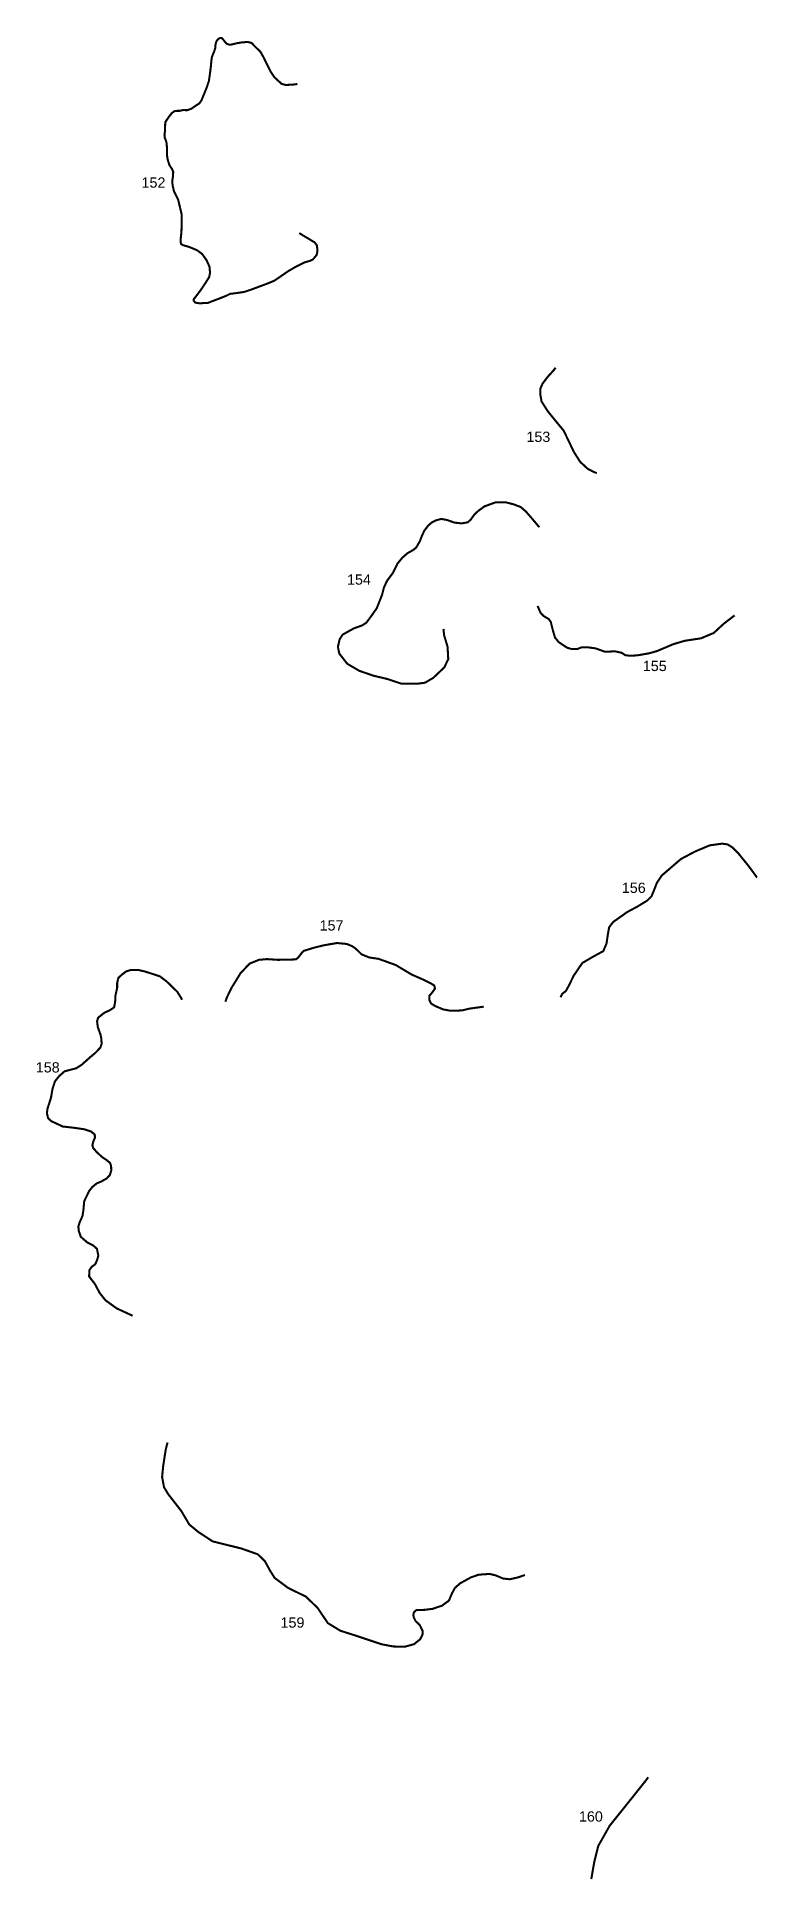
# Model space of a CAD drawing. Header units: metres. Extents: x 258924 to 356197, y 1740805 to 2227803.
# Drawn here: x 320453 to 323968, y 1832400 to 1841386 of the extents above; entities that cross this region are included whole.
import ezdxf

# ---------------------------------------------------------------- set-up
doc = ezdxf.new("R2010")
doc.units = ezdxf.units.M
doc.layers.add('UNPROTECTED', color=10, linetype='Continuous')
doc.styles.get("Standard").update_dxf_attribs({"font": 'arial.ttf'})

msp = doc.modelspace()

# ---------------------------------------------------------------- texts
at = {"char_height": 50, "attachment_point": 1}
for s, insert in [('\\pxt1;152', (320963, 1840701.1)), ('\\pxt1;153', (322839, 1839461.6)), ('\\pxt1;154', (321964.5, 1838765.6)), ('\\pxt1;155', (323406.5, 1838344.6)), ('\\pxt1;156', (323304, 1837263.1)), ('\\pxt1;157', (321831, 1837079.6)), ('\\pxt1;158', (320447.5, 1836387.6)), ('\\pxt1;159', (321640.5, 1833681.1)), ('\\pxt1;160', (323095, 1832735.6))]:
    msp.add_mtext_dynamic_manual_height_columns(s, width=70.183, gutter_width=1, heights=[0], dxfattribs=dict(at, insert=insert))

# ---------------------------------------------------------------- linework, layer by layer
at = {"layer": 'UNPROTECTED', "const_width": 10, "flags": 128}
for points in [[(321722.9, 1841157.9), (321716.5, 1841155.4), (321694.5, 1841153), (321664.4, 1841152), (321645.7, 1841157.4), (321628.3, 1841173.1), (321611.6, 1841188.4), (321592.6, 1841216.1), (321570.2, 1841260.5), (321556.8, 1841288.8), (321541.7, 1841314.4), (321527, 1841328.6), (321515.2, 1841340.3), (321500.1, 1841355.7), (321490.6, 1841359.4), (321481.6, 1841361), (321473, 1841360.9), (321450.5, 1841359.1), (321429.3, 1841355.5), (321412.6, 1841351.7), (321396.8, 1841347.9), (321391.7, 1841347.9), (321378.8, 1841352.6), (321370.6, 1841361), (321361.2, 1841372.6), (321357.5, 1841377.2), (321354.6, 1841380.3), (321350, 1841381.2), (321342.8, 1841379.7), (321337.3, 1841375.8), (321332.2, 1841370.8), (321328.3, 1841364.7), (321324.1, 1841353.1), (321322, 1841331), (321317.6, 1841316.2), (321312, 1841303.4), (321306.2, 1841289.2), (321303.7, 1841273.1), (321300.9, 1841242.5), (321296.9, 1841210.3), (321291.4, 1841171.2), (321280.2, 1841137.9), (321255.7, 1841078.3), (321245.6, 1841062.3), (321234, 1841055.5), (321205.9, 1841036.1), (321186.1, 1841028.9), (321164.6, 1841029.3), (321149.2, 1841025.7), (321136.3, 1841025.7), (321122.5, 1841023.8), (321110.3, 1841014.1), (321096.2, 1840996.4), (321078.6, 1840970.4), (321078, 1840952.1), (321077.4, 1840927.4), (321074.8, 1840909.3), (321075.9, 1840894.8), (321082.2, 1840880.3), (321085.6, 1840865.7), (321086.6, 1840847.8), (321086.6, 1840811.9), (321090.4, 1840788.5), (321098.7, 1840761.7), (321111.7, 1840741.9), (321117.4, 1840728.4), (321116.6, 1840710.2), (321112.5, 1840680.8), (321114.9, 1840659.6), (321121, 1840634.3), (321140.9, 1840594.4), (321149.3, 1840560), (321158.8, 1840519.7), (321158.8, 1840484.9), (321157.5, 1840435), (321153.7, 1840399.1), (321153.1, 1840388.3), (321155.8, 1840376.5), (321165.2, 1840370.7), (321195.2, 1840362.3), (321233.7, 1840346.1), (321258.4, 1840327.9), (321279.9, 1840297.5), (321294.1, 1840266.2), (321296.8, 1840235.6), (321292.8, 1840215.4), (321275.9, 1840188.4), (321253, 1840154), (321231.4, 1840125.3), (321216.9, 1840106.6), (321217.5, 1840099.2), (321225.3, 1840090.8), (321244.2, 1840087.4), (321286.4, 1840089.4), (321346.5, 1840112.4), (321376.3, 1840124.3), (321394.5, 1840133.4), (321419.9, 1840136.4), (321463.4, 1840142.8), (321498.8, 1840154.6), (321575.4, 1840183.3), (321609.4, 1840197.2), (321635, 1840214.4), (321676.9, 1840243.4), (321716.3, 1840266.4), (321758.2, 1840286.9), (321783.8, 1840294.4), (321797, 1840300.4), (321805.1, 1840308.9), (321816.7, 1840323.9), (321820.7, 1840342.8), (321818, 1840369.4), (321807.6, 1840383.6), (321772.5, 1840405.2), (321756.9, 1840414), (321735.3, 1840427.5), (321732.1, 1840431.3)], [(322980.7, 1839773.6), (322973.5, 1839762.6), (322944, 1839730.4), (322917.8, 1839696.1), (322907.5, 1839672.6), (322906.4, 1839645.7), (322912.9, 1839608.6), (322944, 1839560.1), (322992, 1839501.2), (323020.9, 1839466.3), (323070.7, 1839362.4), (323101.2, 1839314.4), (323137.8, 1839280.6), (323168.3, 1839264.7), (323182, 1839259.8)], [(322902.3, 1838995.4), (322871.2, 1839032.3), (322837.4, 1839071.5), (322811.6, 1839094), (322777.5, 1839107.2), (322736.8, 1839117.6), (322686.9, 1839116.5), (322634.1, 1839097.3), (322604.5, 1839075.3), (322585.7, 1839058.2), (322568.6, 1839034.1), (322553.3, 1839019.8), (322523, 1839014.3), (322487.3, 1839018.7), (322452.7, 1839030.8), (322425.1, 1839036.2), (322399.3, 1839029.7), (322379, 1839019.8), (322360.3, 1839003.9), (322341.6, 1838979.1), (322330.6, 1838956.1), (322319.6, 1838927.4), (322302, 1838897.2), (322286.1, 1838884), (322258.6, 1838868.7), (322234.4, 1838847.3), (322210.2, 1838818), (322188.7, 1838773.5), (322159.6, 1838734.5), (322144.3, 1838701), (322135.5, 1838666.5), (322109.6, 1838600.9), (322084.3, 1838564.7), (322059, 1838530.7), (322038.8, 1838517.4), (321997.5, 1838502.4), (321943.9, 1838472.5), (321928.9, 1838450.6), (321920.1, 1838411.9), (321927.2, 1838379.4), (321965.9, 1838330), (322024.8, 1838295.7), (322093.3, 1838272), (322160.1, 1838256.2), (322231.3, 1838232.5), (322304.3, 1838232.5), (322344.7, 1838237.7), (322385.1, 1838261.5), (322438.8, 1838312.4), (322458.1, 1838352.8), (322454.6, 1838413.4), (322437.9, 1838468.8), (322434.7, 1838500.3)], [(322893.9, 1838612.4), (322894.2, 1838610.5), (322908.7, 1838577), (322925, 1838561.6), (322946.8, 1838548.9), (322957.7, 1838534.4), (322967.6, 1838494.5), (322978.5, 1838457.4), (322996.8, 1838435.4), (323035.8, 1838409.1), (323059.3, 1838401.8), (323089.3, 1838402.7), (323109.2, 1838410.9), (323133.7, 1838410.9), (323175.4, 1838405.4), (323220.7, 1838389.1), (323237, 1838389.1), (323270.6, 1838390.9), (323303.2, 1838383.7), (323321.4, 1838371.9), (323343.1, 1838369.2), (323379.4, 1838371), (323438.9, 1838381.5), (323475.7, 1838392), (323510.5, 1838406.8), (323554.9, 1838425.6), (323611.5, 1838442.3), (323690, 1838454.2), (323752.2, 1838480.3), (323800.3, 1838524.7), (323854, 1838566.1)], [(323963.5, 1837288.2), (323963.3, 1837288.3), (323919.6, 1837347.1), (323873.5, 1837404.1), (323843.8, 1837434.4), (323819.4, 1837449.6), (323792.6, 1837453.1), (323732.6, 1837444.9), (323660.7, 1837414.6), (323592.5, 1837378.5), (323533.7, 1837327.9), (323498.2, 1837297.3), (323474.8, 1837262), (323462.5, 1837229.9), (323448.5, 1837196.2), (323428.2, 1837175.8), (323380.3, 1837146.6), (323331.3, 1837120.3), (323262, 1837071.4), (323242.2, 1837045.2), (323236.9, 1837015.9), (323229.3, 1836965.9), (323213.6, 1836929.2), (323163.5, 1836901.8), (323111.6, 1836871.5), (323069.5, 1836809.6), (323046.8, 1836763), (323031.6, 1836735), (323013, 1836720.5), (323005.4, 1836704.2)], [(322630.3, 1836657.6), (322626.6, 1836657.9), (322559.2, 1836648.6), (322525.7, 1836640.2), (322470.7, 1836638.3), (322434.3, 1836644.8), (322394.2, 1836661.6), (322374.7, 1836673.7), (322365.3, 1836692.4), (322365.3, 1836711), (322379.3, 1836726.8), (322393.3, 1836746.4), (322389.8, 1836761.5), (322377, 1836769.7), (322332.5, 1836791.9), (322279.3, 1836815.2), (322201.9, 1836861.6), (322118.9, 1836891.4), (322072.8, 1836898.4), (322035.3, 1836913.6), (322006.1, 1836942.3), (321988.6, 1836953.9), (321963.8, 1836964), (321916.5, 1836968.7), (321853.3, 1836958.1), (321801.2, 1836945.3), (321752.7, 1836930.1), (321745.7, 1836922.5), (321727.5, 1836899.1), (321715.8, 1836889.1), (321676.6, 1836887.3), (321626.9, 1836886.8), (321574.8, 1836890.3), (321535.1, 1836886.8), (321489.9, 1836868.5), (321470, 1836847.4), (321445.6, 1836821.6), (321402.2, 1836751), (321380.5, 1836706.6), (321371.5, 1836682.5)], [(321159.7, 1836691.7), (321157.7, 1836698.3), (321137.3, 1836731), (321098.1, 1836769), (321084.9, 1836781.8), (321052.3, 1836806.5), (320979.8, 1836829.9), (320946.5, 1836837.5), (320909.6, 1836836.9), (320888.5, 1836830.5), (320868.1, 1836815.3), (320850, 1836798.4), (320844.1, 1836773.2), (320844.1, 1836749.9), (320835.9, 1836712.5), (320834.2, 1836680.9), (320829.4, 1836655), (320806, 1836639.8), (320781.3, 1836628.7), (320751.5, 1836604.7), (320746.2, 1836587.8), (320749.7, 1836559.2), (320763.1, 1836521.8), (320767.2, 1836501.9), (320768.4, 1836476.8), (320762, 1836458.1), (320736.8, 1836432.4), (320715.8, 1836414.8), (320670.1, 1836374.2), (320643.8, 1836357.9), (320587.7, 1836343.3), (320560.8, 1836319.3), (320540.9, 1836294.2), (320528.7, 1836256.2), (320521.6, 1836214.1), (320504.7, 1836161.5), (320501.8, 1836140.5), (320507, 1836115.9), (320522.9, 1836100.5), (320579, 1836074.2), (320635.7, 1836067.8), (320684.2, 1836060.7), (320717.5, 1836049.6), (320735.1, 1836035), (320735.7, 1836019.3), (320727.5, 1836000), (320723.4, 1835983), (320726.9, 1835970.2), (320743.8, 1835950.3), (320770.7, 1835925.2), (320793.5, 1835910), (320809.4, 1835896.9), (320814.7, 1835882.3), (320815.3, 1835859.5), (320808.3, 1835836.7), (320793.1, 1835821), (320766.2, 1835805.8), (320745.7, 1835797.6), (320722.9, 1835779.3), (320707.7, 1835759.4), (320694.2, 1835732), (320683.7, 1835710.6), (320679, 1835661.2), (320674.9, 1835637.2), (320662, 1835608.6), (320655, 1835587), (320657.4, 1835564.2), (320666.7, 1835536.7), (320698.3, 1835509.2), (320726.9, 1835494.6), (320745.6, 1835478.3), (320752.5, 1835444), (320745.9, 1835422.5), (320737.5, 1835402.9), (320719.7, 1835389.8), (320708.5, 1835373), (320707.6, 1835343.1), (320735.6, 1835306.6), (320759, 1835262.7), (320787.1, 1835227.2), (320841.3, 1835187.9), (320919.3, 1835151.7)], [(321089.7, 1834533.5), (321081, 1834499.6), (321068.8, 1834421.1), (321063.2, 1834365.9), (321072.6, 1834315.5), (321093.1, 1834281.8), (321156.8, 1834199.8), (321195.7, 1834134), (321239.1, 1834098.1), (321309.4, 1834051.7), (321448.6, 1834017.3), (321529.4, 1833988.9), (321563.8, 1833956), (321589.2, 1833909.6), (321611.7, 1833873.7), (321676.5, 1833825.4), (321764.8, 1833782), (321821.6, 1833726.7), (321871, 1833653.4), (321932.4, 1833616), (322002.7, 1833593.6), (322132.9, 1833550.2), (322190.1, 1833539.4), (322245.5, 1833537.9), (322291.7, 1833550.8), (322320.9, 1833574.4), (322332.2, 1833595.3), (322333.6, 1833614.4), (322319.2, 1833643.9), (322299.3, 1833662.5), (322290.2, 1833680.6), (322287.8, 1833692.7), (322290.8, 1833706.5), (322302.9, 1833716.8), (322343.3, 1833718), (322381.9, 1833722.8), (322427.7, 1833738.5), (322461.5, 1833763.2), (322475.3, 1833796.3), (322490.4, 1833824.7), (322516.4, 1833847.6), (322569.6, 1833876.7), (322607, 1833889.4), (322660.1, 1833893), (322689.6, 1833885.8), (322725.2, 1833870.7), (322757.8, 1833867.1), (322798.2, 1833876.1), (322832, 1833887.9)], [(323432.8, 1832901.5), (323417.4, 1832881.2), (323371.7, 1832823.9), (323244.8, 1832665.3), (323189.4, 1832567.3), (323170.5, 1832492.1), (323163.1, 1832451.2), (323155.3, 1832405.3)]]:
    msp.add_lwpolyline(points, dxfattribs=at)

msp.set_redraw_order([(e.dxf.handle, doc.entitydb.next_handle()) for e in msp.query("TEXT MTEXT ATTDEF DIMENSION ARC_DIMENSION")])  # texts and dimensions are drawn at this point

doc.saveas('drawing.dxf')
